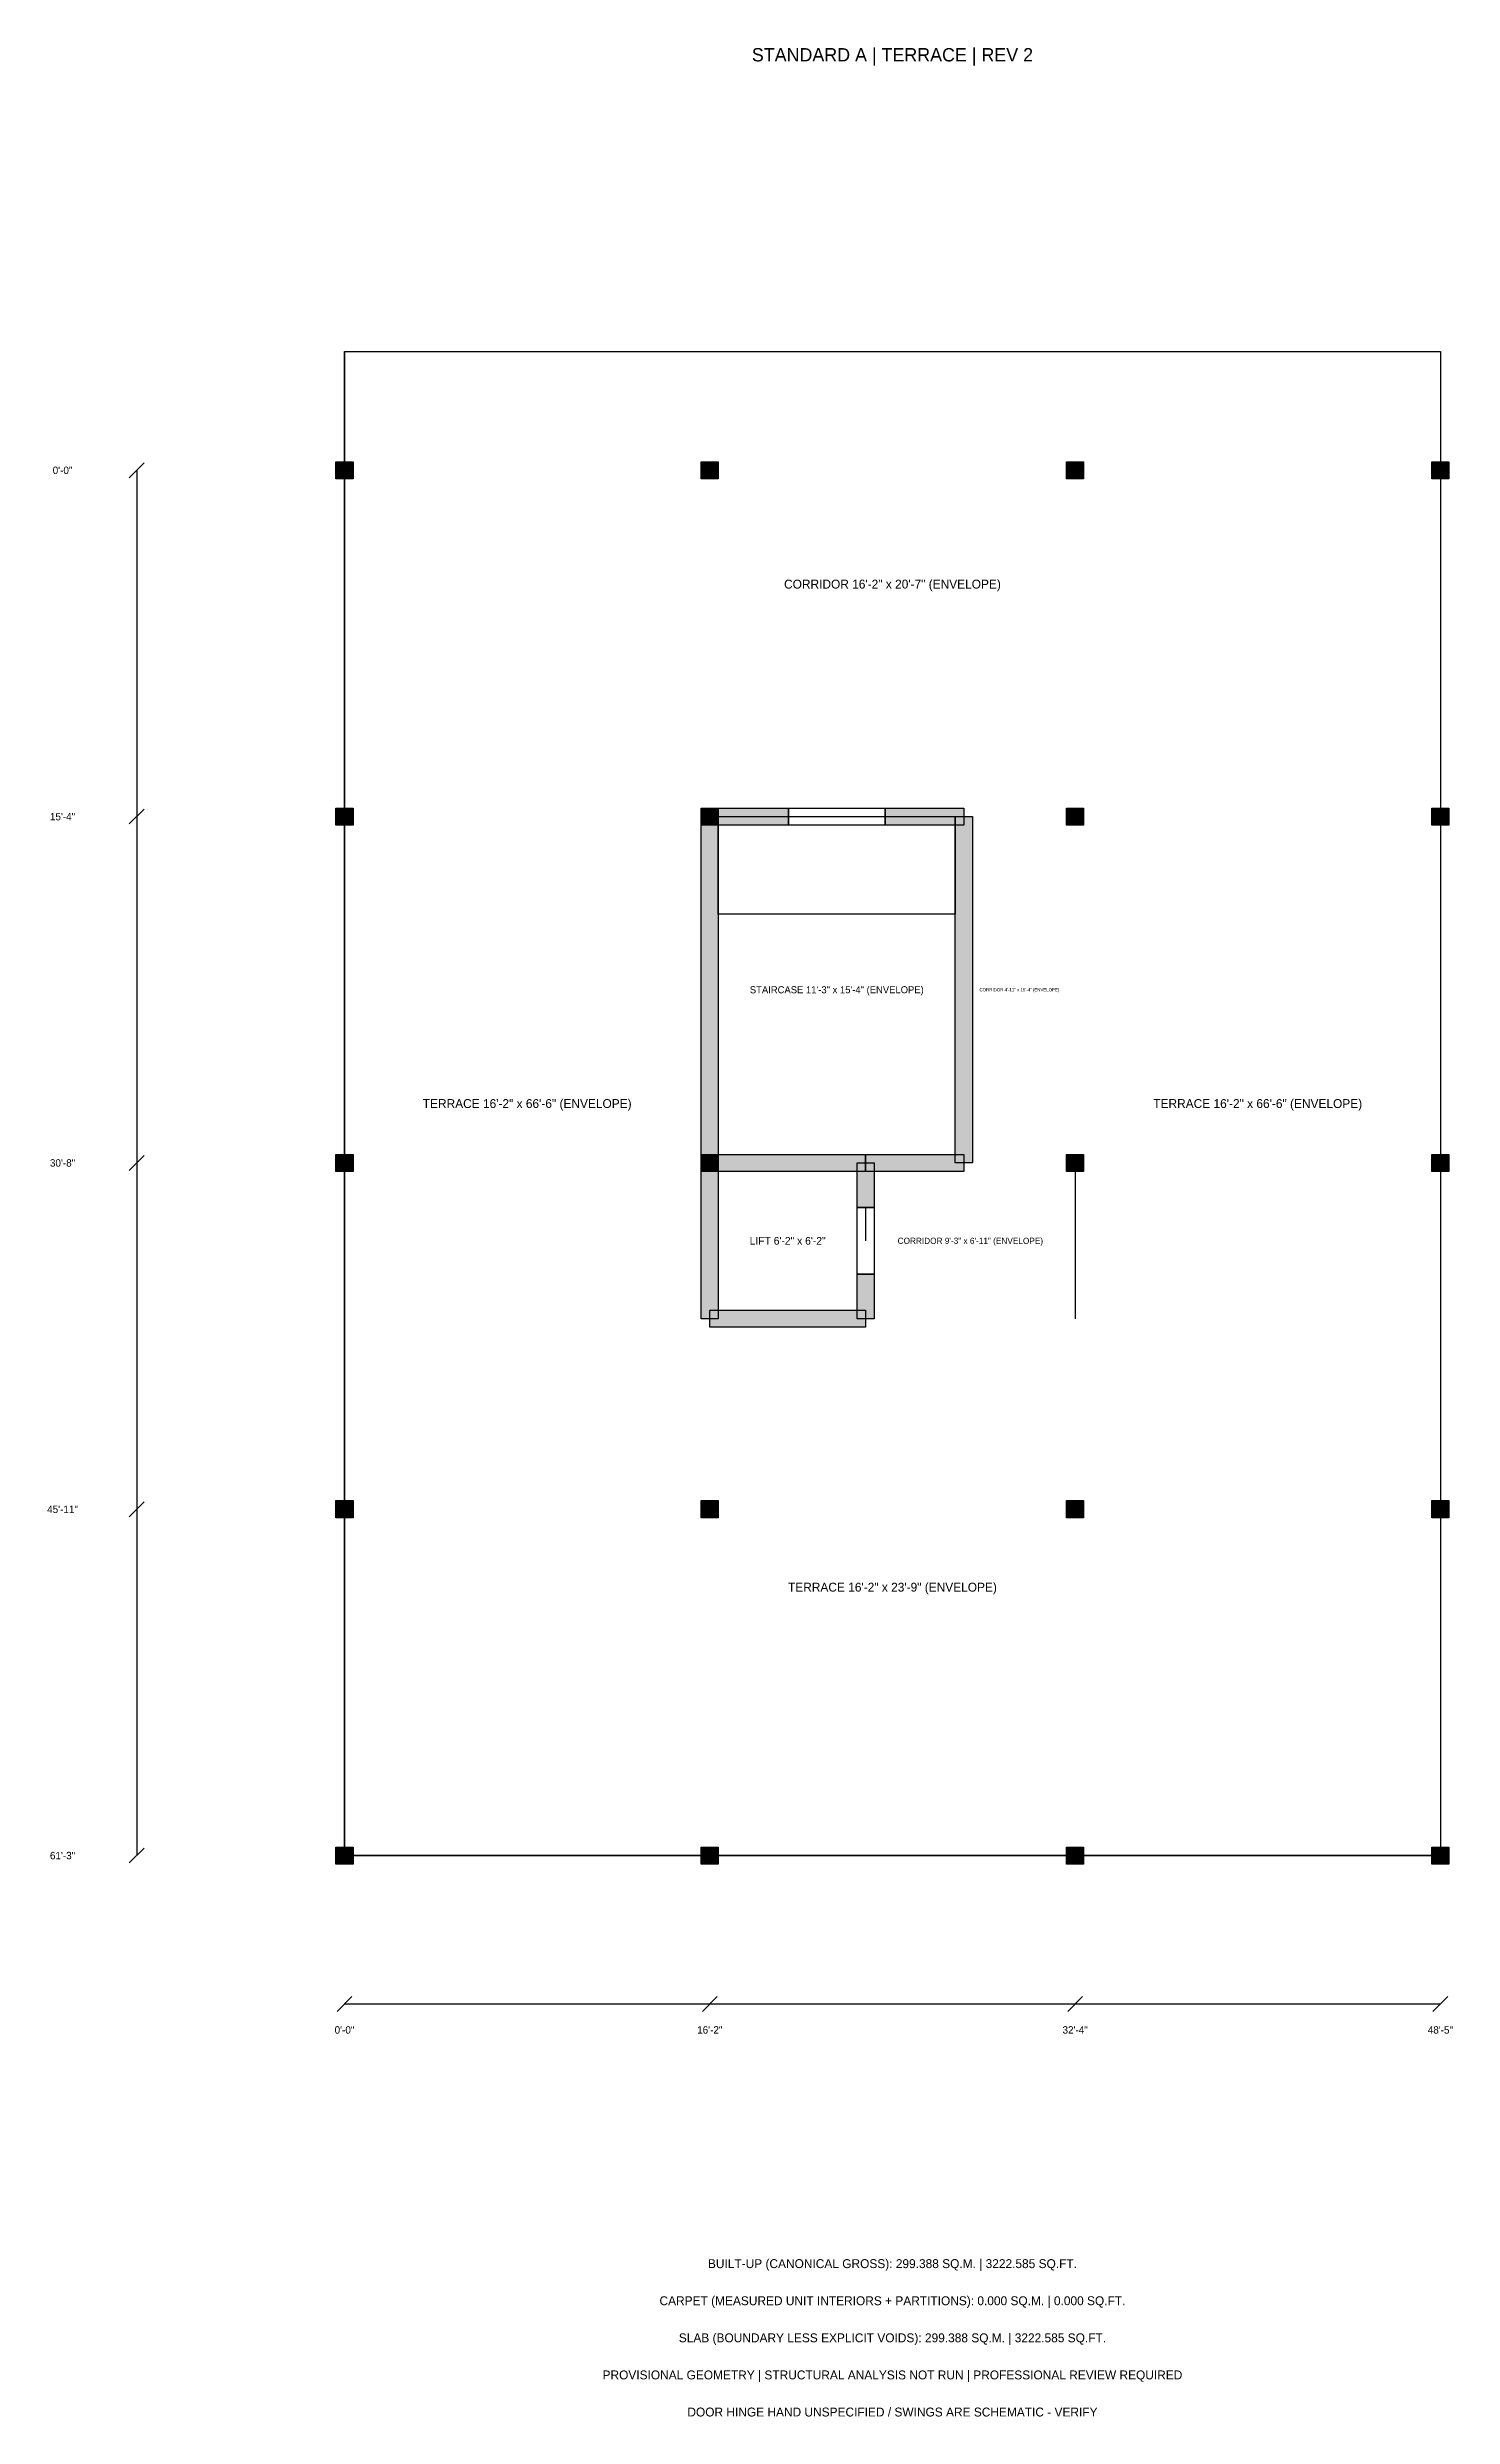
# Model space of a CAD drawing. Header units: millimetres. Extents: x -2389 to 167630, y -30947 to 985.
# Drawn here: x 148691 to 167630, y -30947 to 985 of the extents above; entities that cross this region are included whole.
import ezdxf
from ezdxf.enums import TextEntityAlignment as Align

# ---------------------------------------------------------------- set-up
doc = ezdxf.new("R2010")
doc.units = ezdxf.units.MM
for name, color, linetype in [('A-ANNO-DIMS', 7, 'Continuous'), ('A-ANNO-TEXT', 1, 'Continuous'), ('A-DOOR', 2, 'Continuous'), ('A-GUARD', 32, 'Continuous'), ('A-SLAB', 9, 'Continuous'), ('A-STAIR', 8, 'Continuous'), ('A-WALL-INTR', 252, 'Continuous'), ('S-COLS', 5, 'Continuous')]:
    doc.layers.add(name, color=color, linetype=linetype)
doc.styles.add('ARGON_RESIDENTIAL', font='txt')

msp = doc.modelspace()

# ---------------------------------------------------------------- texts
at = {"layer": 'A-ANNO-DIMS', "style": 'ARGON_RESIDENTIAL'}
for s, p in [('0\'-0"', (148895, -4715)), ('15\'-4"', (148895, -9382)), ('30\'-8"', (148895, -14050)), ('45\'-11"', (148895, -18718)), ('61\'-3"', (148895, -23385)), ('0\'-0"', (152695, -25735)), ('16\'-2"', (157618, -25735)), ('32\'-4"', (162542, -25735)), ('48\'-5"', (167465, -25735))]:
    msp.add_text(s, height=100, dxfattribs=at).set_placement(p, align=Align.MIDDLE_CENTER)
at = {"layer": 'A-ANNO-TEXT', "style": 'ARGON_RESIDENTIAL'}
for s, height, p in [('STANDARD A | TERRACE | REV 2', 180, (160080, 885)), ('CORRIDOR 16\'-2" x 20\'-7" (ENVELOPE)', 120, (160080, -6249)), ('STAIRCASE 11\'-3" x 15\'-4" (ENVELOPE)', 95.09, (159330, -11716)), ('CORRIDOR 4\'-11" x 15\'-4" (ENVELOPE)', 42.86, (161792, -11716)), ('TERRACE 16\'-2" x 66\'-6" (ENVELOPE)', 120, (155157, -13250)), ('TERRACE 16\'-2" x 66\'-6" (ENVELOPE)', 120, (165003, -13250)), ('LIFT 6\'-2" x 6\'-2"', 103.89, (158668, -15100)), ('CORRIDOR 9\'-3" x 6\'-11" (ENVELOPE)', 83.04, (161130, -15100)), ('TERRACE 16\'-2" x 23\'-9" (ENVELOPE)', 120, (160080, -19768)), ('BUILT-UP (CANONICAL GROSS): 299.388 SQ.M. | 3222.585 SQ.FT.', 120, (160080, -28885)), ('CARPET (MEASURED UNIT INTERIORS + PARTITIONS): 0.000 SQ.M. | 0.000 SQ.FT.', 120, (160080, -29385)), ('SLAB (BOUNDARY LESS EXPLICIT VOIDS): 299.388 SQ.M. | 3222.585 SQ.FT.', 120, (160080, -29885)), ('PROVISIONAL GEOMETRY | STRUCTURAL ANALYSIS NOT RUN | PROFESSIONAL REVIEW REQUIRED', 120, (160080, -30385)), ('DOOR HINGE HAND UNSPECIFIED / SWINGS ARE SCHEMATIC - VERIFY', 120, (160080, -30885))]:
    msp.add_text(s, height=height, dxfattribs=at).set_placement(p, align=Align.MIDDLE_CENTER)

# ---------------------------------------------------------------- linework, layer by layer
at = {"layer": 'A-ANNO-DIMS'}
for p, q in [((149795, -4815), (149995, -4615)), ((149895, -4715), (149895, -9382)), ((149795, -9482), (149995, -9282)), ((149895, -9382), (149895, -14050)), ((149795, -14150), (149995, -13950)), ((149895, -14050), (149895, -18718)), ((149795, -18818), (149995, -18618)), ((149895, -18718), (149895, -23385)), ((149795, -23485), (149995, -23285)), ((152595, -25485), (152795, -25285)), ((152695, -25385), (157618, -25385)), ((157518, -25485), (157718, -25285)), ((157618, -25385), (162542, -25385)), ((162442, -25485), (162642, -25285)), ((162542, -25385), (167465, -25385)), ((167365, -25485), (167565, -25285))]:
    msp.add_line(p, q, dxfattribs=at)
at = {"layer": 'A-DOOR'}
msp.add_line((159718, -14650), (159718, -15100), dxfattribs=at)
for points in [[(158680, -9268), (159980, -9268), (159980, -9498), (158680, -9498)], [(159833, -14650), (159833, -15550), (159603, -15550), (159603, -14650)]]:
    msp.add_lwpolyline(points, close=True, dxfattribs=at)
at = {"layer": 'A-GUARD'}
for p, q in [((152695, -3115), (157618, -3115)), ((152695, -3115), (152695, -23385)), ((162542, -3115), (167465, -3115)), ((167465, -3115), (167465, -23385)), ((162542, -14050), (162542, -16150)), ((152695, -23385), (157618, -23385)), ((157618, -23385), (162542, -23385)), ((162542, -23385), (167465, -23385))]:
    msp.add_line(p, q, dxfattribs=at)
at = {"layer": 'A-SLAB'}
msp.add_lwpolyline([(152695, -3115), (167465, -3115), (167465, -23385), (152695, -23385)], close=True, dxfattribs=at)
at = {"layer": 'A-STAIR'}
msp.add_lwpolyline([(157733, -9382), (160927, -9382), (160927, -10698), (157733, -10698)], close=True, dxfattribs=at)
at = {"layer": 'A-WALL-INTR'}
for points in [[(157733, -9382), (157733, -14050), (157503, -14050), (157503, -9382)], [(157618, -9268), (158680, -9268), (158680, -9498), (157618, -9498)], [(159980, -9268), (161042, -9268), (161042, -9498), (159980, -9498)], [(161157, -9382), (161157, -14050), (160927, -14050), (160927, -9382)], [(157618, -13935), (159718, -13935), (159718, -14165), (157618, -14165)], [(159718, -13935), (161042, -13935), (161042, -14165), (159718, -14165)], [(157733, -14050), (157733, -16150), (157503, -16150), (157503, -14050)], [(159833, -14050), (159833, -14650), (159603, -14650), (159603, -14050)], [(159833, -15550), (159833, -16150), (159603, -16150), (159603, -15550)], [(157618, -16035), (159718, -16035), (159718, -16265), (157618, -16265)]]:
    msp.add_lwpolyline(points, close=True, dxfattribs=at)
for points in [[(157733, -9382), (157733, -14050), (157503, -9382), (157503, -14050)], [(157618, -9268), (158680, -9268), (157618, -9498), (158680, -9498)], [(159980, -9268), (161042, -9268), (159980, -9498), (161042, -9498)], [(161157, -9382), (161157, -14050), (160927, -9382), (160927, -14050)], [(157618, -13935), (159718, -13935), (157618, -14165), (159718, -14165)], [(159718, -13935), (161042, -13935), (159718, -14165), (161042, -14165)], [(157733, -14050), (157733, -16150), (157503, -14050), (157503, -16150)], [(159833, -14050), (159833, -14650), (159603, -14050), (159603, -14650)], [(159833, -15550), (159833, -16150), (159603, -15550), (159603, -16150)], [(157618, -16035), (159718, -16035), (157618, -16265), (159718, -16265)]]:
    msp.add_solid(points, dxfattribs=at)
at = {"layer": 'S-COLS'}
for points in [[(152580, -4600), (152810, -4600), (152810, -4830), (152580, -4830)], [(157503, -4600), (157733, -4600), (157733, -4830), (157503, -4830)], [(162427, -4600), (162657, -4600), (162657, -4830), (162427, -4830)], [(167350, -4600), (167580, -4600), (167580, -4830), (167350, -4830)], [(152580, -9268), (152810, -9268), (152810, -9498), (152580, -9498)], [(157503, -9268), (157733, -9268), (157733, -9498), (157503, -9498)], [(162427, -9268), (162657, -9268), (162657, -9498), (162427, -9498)], [(167350, -9268), (167580, -9268), (167580, -9498), (167350, -9498)], [(152580, -13935), (152810, -13935), (152810, -14165), (152580, -14165)], [(157503, -13935), (157733, -13935), (157733, -14165), (157503, -14165)], [(162427, -13935), (162657, -13935), (162657, -14165), (162427, -14165)], [(167350, -13935), (167580, -13935), (167580, -14165), (167350, -14165)], [(152580, -18602), (152810, -18602), (152810, -18832), (152580, -18832)], [(157503, -18602), (157733, -18602), (157733, -18832), (157503, -18832)], [(162427, -18602), (162657, -18602), (162657, -18832), (162427, -18832)], [(167350, -18602), (167580, -18602), (167580, -18832), (167350, -18832)], [(152580, -23270), (152810, -23270), (152810, -23500), (152580, -23500)], [(157503, -23270), (157733, -23270), (157733, -23500), (157503, -23500)], [(162427, -23270), (162657, -23270), (162657, -23500), (162427, -23500)], [(167350, -23270), (167580, -23270), (167580, -23500), (167350, -23500)]]:
    msp.add_lwpolyline(points, close=True, dxfattribs=at)
for points in [[(152580, -4600), (152810, -4600), (152580, -4830), (152810, -4830)], [(157503, -4600), (157733, -4600), (157503, -4830), (157733, -4830)], [(162427, -4600), (162657, -4600), (162427, -4830), (162657, -4830)], [(167350, -4600), (167580, -4600), (167350, -4830), (167580, -4830)], [(152580, -9268), (152810, -9268), (152580, -9498), (152810, -9498)], [(157503, -9268), (157733, -9268), (157503, -9498), (157733, -9498)], [(162427, -9268), (162657, -9268), (162427, -9498), (162657, -9498)], [(167350, -9268), (167580, -9268), (167350, -9498), (167580, -9498)], [(152580, -13935), (152810, -13935), (152580, -14165), (152810, -14165)], [(157503, -13935), (157733, -13935), (157503, -14165), (157733, -14165)], [(162427, -13935), (162657, -13935), (162427, -14165), (162657, -14165)], [(167350, -13935), (167580, -13935), (167350, -14165), (167580, -14165)], [(152580, -18602), (152810, -18602), (152580, -18832), (152810, -18832)], [(157503, -18602), (157733, -18602), (157503, -18832), (157733, -18832)], [(162427, -18602), (162657, -18602), (162427, -18832), (162657, -18832)], [(167350, -18602), (167580, -18602), (167350, -18832), (167580, -18832)], [(152580, -23270), (152810, -23270), (152580, -23500), (152810, -23500)], [(157503, -23270), (157733, -23270), (157503, -23500), (157733, -23500)], [(162427, -23270), (162657, -23270), (162427, -23500), (162657, -23500)], [(167350, -23270), (167580, -23270), (167350, -23500), (167580, -23500)]]:
    msp.add_solid(points, dxfattribs=at)

msp.set_redraw_order([(e.dxf.handle, doc.entitydb.next_handle()) for e in msp.query("TEXT MTEXT ATTDEF DIMENSION ARC_DIMENSION")])  # texts and dimensions are drawn at this point

doc.saveas('drawing.dxf')
